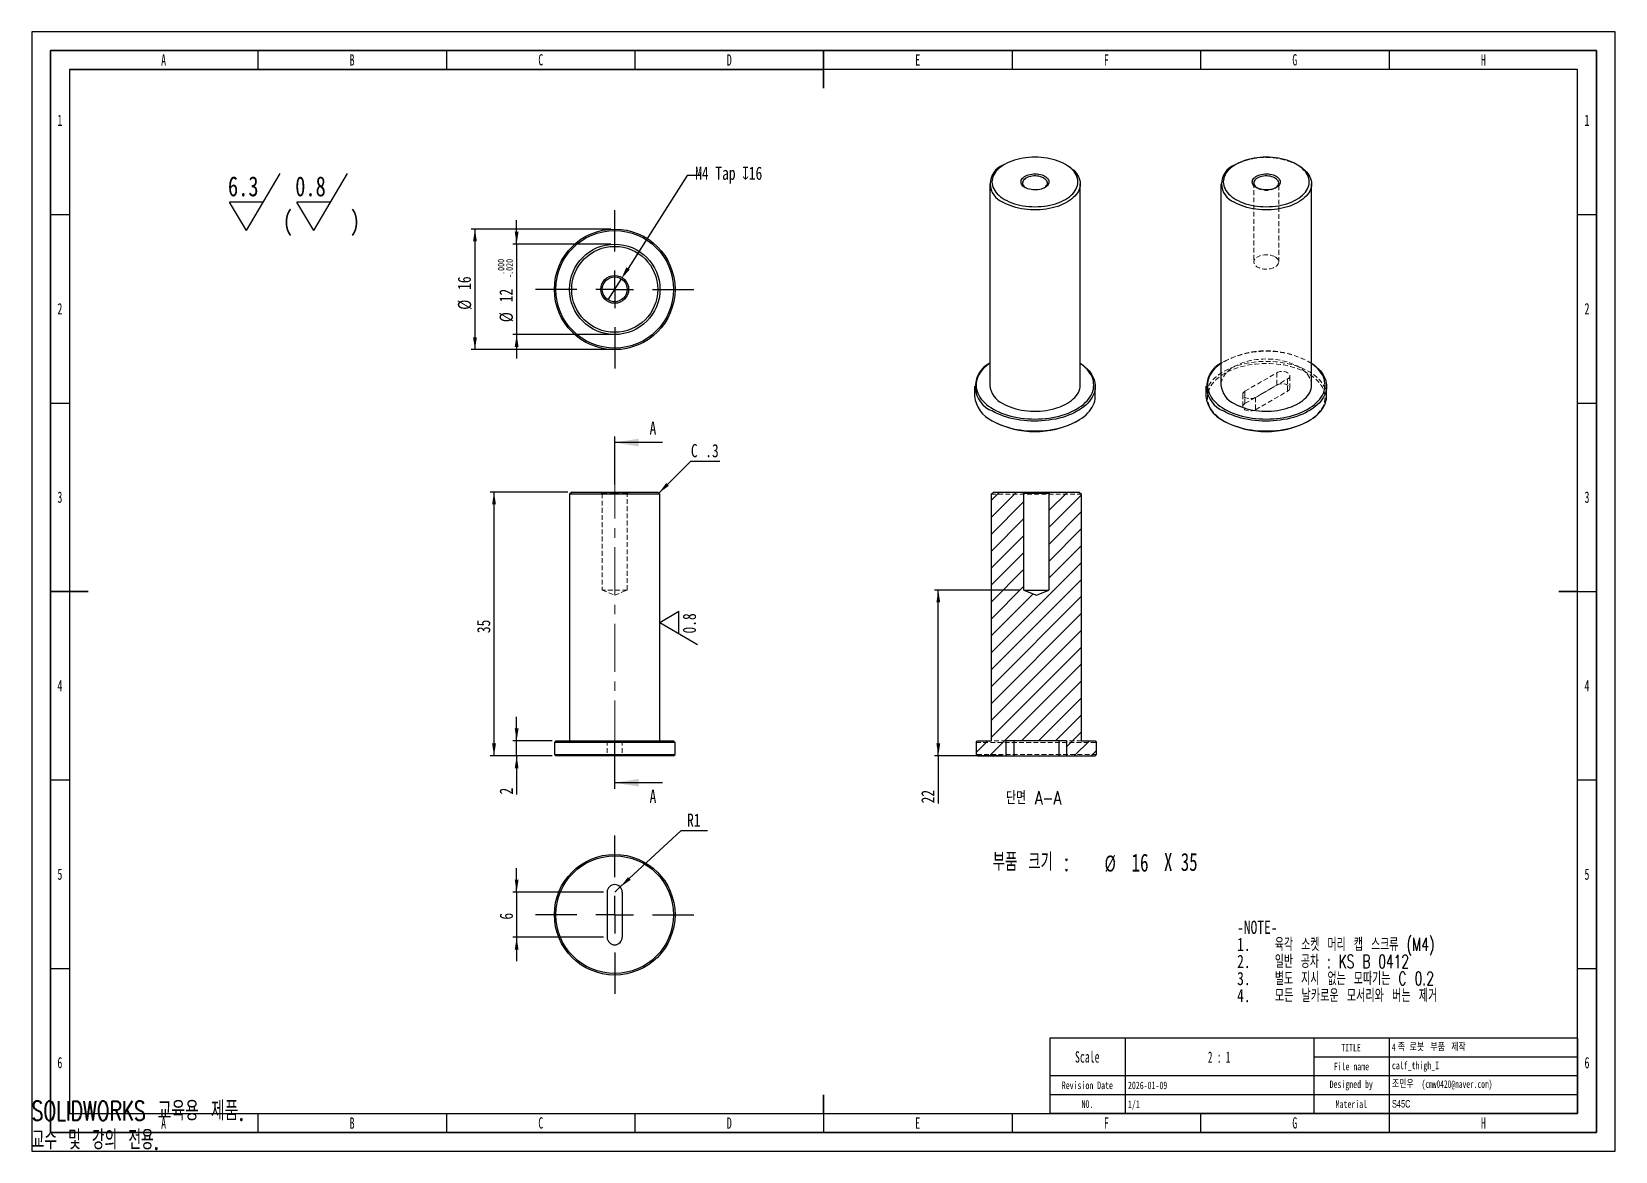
# Model space of a CAD drawing. Header units: millimetres. Extents: x 0 to 420, y 1 to 298.
import ezdxf

# ---------------------------------------------------------------- set-up
doc = ezdxf.new("R2010")
doc.units = ezdxf.units.MM
doc.header["$PDSIZE"] = -1
doc.linetypes.add('CENTERX2', pattern=[20.32, 12.7, -2.54, 2.54, -2.54])
doc.linetypes.add('HIDDEN', pattern=[1.905, 1.27, -0.635])
for name, color, linetype in [('SLD-0', 179, 'Continuous'), ('가는실선', 7, 'Continuous'), ('레이어10', 30, 'Continuous'), ('절단면', 230, 'Continuous'), ('중심선', 1, 'CENTERX2'), ('치수선', 104, 'Continuous')]:
    doc.layers.add(name, color=color, linetype=linetype)
for name, color, linetype, lineweight in [('도면층1', 4, 'Continuous', 35), ('도면층2', 3, 'Continuous', 25), ('도면층3', 5, 'Continuous', 25)]:
    doc.layers.add(name, color=color, linetype=linetype, lineweight=lineweight)
doc.styles.add('SLDTEXTSTYLE0', font='TXT', dxfattribs={"width": 0.678571, "bigfont": 'bigfont'})
doc.styles.add('SLDTEXTSTYLE1', font='TXT', dxfattribs={"width": 0.7})
doc.styles.add('SLDTEXTSTYLE10', font='TXT', dxfattribs={"width": 0.582911})
doc.styles.add('SLDTEXTSTYLE11', font='TXT', dxfattribs={"width": 0.7, "bigfont": 'bigfont'})
doc.styles.add('SLDTEXTSTYLE12', font='TXT', dxfattribs={"width": 0.645455, "bigfont": 'bigfont'})
doc.styles.add('SLDTEXTSTYLE2', font='TXT', dxfattribs={"width": 0.6875})
doc.styles.add('SLDTEXTSTYLE3', font='TXT', dxfattribs={"width": 0.75})
doc.styles.add('SLDTEXTSTYLE4', font='TXT', dxfattribs={"width": 0.684211, "bigfont": 'bigfont'})
doc.styles.add('SLDTEXTSTYLE5', font='TXT', dxfattribs={"width": 0.676471, "bigfont": 'bigfont'})
doc.styles.add('SLDTEXTSTYLE6', font='TXT', dxfattribs={"width": 0.694444, "bigfont": 'bigfont'})
doc.styles.add('SLDTEXTSTYLE7', font='TXT', dxfattribs={"width": 0.638186})
doc.styles.add('SLDTEXTSTYLE8', font='TXT', dxfattribs={"width": 0.75, "bigfont": 'bigfont'})
doc.styles.add('SLDTEXTSTYLE9', font='TXT', dxfattribs={"width": 0.605})
doc.dimstyles.new('SLDDIMSTYLE0', dxfattribs={"dimtxt": 3.5, "dimasz": 3.302, "dimexe": 0, "dimexo": 0.0625, "dimgap": 0.875, "dimtad": 1, "dimdec": 3, "dimlfac": 0.5, "dimrnd": 1e-09, "dimzin": 12, "dimdsep": 46, "dimtxsty": 'SLDTEXTSTYLE3', "dimsah": 1, "dimcen": 0.09, "dimadec": 0, "dimazin": 3, "dimtfac": 1, "dimtdec": 3, "dimtmove": 0, "dimatfit": 0, "dimfxl": 1, "dimfrac": 2, "dimtolj": 1, "dimtzin": 12, "dimarcsym": 0})
doc.dimstyles.new('SLDDIMSTYLE1', dxfattribs={"dimtxt": 3.5, "dimasz": 3.302, "dimexe": 0, "dimexo": 0.0625, "dimgap": 0.875, "dimtad": 1, "dimdec": 3, "dimlfac": 0.5, "dimrnd": 1e-09, "dimzin": 12, "dimdsep": 46, "dimtxsty": 'SLDTEXTSTYLE3', "dimsah": 1, "dimcen": 0.09, "dimadec": 0, "dimazin": 3, "dimtfac": 1, "dimtdec": 3, "dimtofl": 0, "dimtmove": 0, "dimatfit": 3, "dimfxl": 1, "dimfrac": 2, "dimtolj": 1, "dimtzin": 12, "dimarcsym": 0})
doc.dimstyles.new('SLDDIMSTYLE2', dxfattribs={"dimtxt": 3.5, "dimasz": 3.302, "dimexe": 0, "dimexo": 0.0625, "dimgap": 0.875, "dimtad": 1, "dimdec": 3, "dimlfac": 0.5, "dimrnd": 1e-09, "dimzin": 12, "dimdsep": 46, "dimtxsty": 'SLDTEXTSTYLE3', "dimsah": 1, "dimcen": 0.09, "dimadec": 0, "dimazin": 3, "dimtol": 1, "dimtm": 0.02, "dimtfac": 1, "dimtdec": 3, "dimtmove": 0, "dimatfit": 0, "dimfxl": 1, "dimfrac": 2, "dimtolj": 1, "dimtzin": 4, "dimarcsym": 0})
doc.dimstyles.new('SLDDIMSTYLE3', dxfattribs={"dimtxt": 3.5, "dimasz": 3.302, "dimexe": 0, "dimexo": 0.0625, "dimgap": 0.875, "dimtad": 0, "dimtih": 1, "dimtoh": 1, "dimdec": 3, "dimlfac": 0.5, "dimrnd": 1e-09, "dimzin": 12, "dimdsep": 46, "dimtxsty": 'SLDTEXTSTYLE3', "dimblk1": 'NONE', "dimsah": 1, "dimcen": 0, "dimadec": 0, "dimazin": 3, "dimtfac": 1, "dimtdec": 3, "dimtmove": 0, "dimatfit": 3, "dimldrblk": 'NONE', "dimfxl": 1, "dimfrac": 2, "dimtolj": 1, "dimtzin": 12, "dimarcsym": 0})
doc.dimstyles.new('SLDDIMSTYLE4', dxfattribs={"dimtxt": 3.5, "dimasz": 3.302, "dimexe": 0, "dimexo": 0.0625, "dimgap": 0.875, "dimtad": 0, "dimtih": 1, "dimtoh": 1, "dimdec": 3, "dimlfac": 0.5, "dimrnd": 1e-09, "dimzin": 12, "dimdsep": 46, "dimtxsty": 'SLDTEXTSTYLE3', "dimsah": 1, "dimcen": 0, "dimadec": 0, "dimazin": 3, "dimtfac": 1, "dimtdec": 3, "dimtofl": 0, "dimtmove": 0, "dimatfit": 3, "dimfxl": 1, "dimfrac": 2, "dimtolj": 1, "dimtzin": 12, "dimarcsym": 0})

msp = doc.modelspace()

# ---------------------------------------------------------------- texts
at = {"color": 7, "linetype": 'Continuous', "char_height": 5.1381, "attachment_point": 1}
for s, insert, style in [('SOLIDWORKS 교육용 제품.', (0, 14.3305), 'SLDTEXTSTYLE11'), ('교수 및 강의 전용.', (0, 6.6234), 'SLDTEXTSTYLE12')]:
    msp.add_mtext(s, dxfattribs=dict(at, insert=insert, style=style))
at = {"layer": 'SLD-0', "color": 7}
for s, insert, char_height, attachment_point, style in [('TITLE', (349.9137, 29.4948), 2, 2, 'SLDTEXTSTYLE7'), ('4', (360.75, 29.6128), 2, 1, 'SLDTEXTSTYLE9'), ('족', (362.2917, 29.61), 2, 1, 'SLDTEXTSTYLE8'), ('로봇', (365.4333, 29.61), 2, 1, 'SLDTEXTSTYLE8'), ('부품', (370.9528, 29.61), 2, 1, 'SLDTEXTSTYLE8'), ('제작', (376.4722, 29.61), 2, 1, 'SLDTEXTSTYLE8'), ('Scale', (279.9563, 27.5432), 3, 2, 'SLDTEXTSTYLE7'), ('File name', (350.0024, 24.5108), 2, 2, 'SLDTEXTSTYLE7'), ('calf_thigh_I', (360.75, 24.7888), 2, 1, 'SLDTEXTSTYLE7'), ('Revision Date', (279.9825, 19.5108), 2, 2, 'SLDTEXTSTYLE7'), ('Designed by', (349.9589, 19.7878), 2, 2, 'SLDTEXTSTYLE7'), ('조민우', (360.75, 19.832), 2, 1, 'SLDTEXTSTYLE8'), ('(cmw0420@naver.com)', (368.6222, 19.8348), 2, 1, 'SLDTEXTSTYLE9'), ('NO.', (279.9962, 14.5288), 2, 2, 'SLDTEXTSTYLE7'), ('Material', (349.991, 14.5108), 2, 2, 'SLDTEXTSTYLE7'), ('{\\fGulim|b0|i0|c129|p50;S45C}', (360.7639, 14.607), 2, 1, 'SLDTEXTSTYLE8')]:
    msp.add_mtext(s, dxfattribs=dict(at, insert=insert, char_height=char_height, attachment_point=attachment_point, style=style))
at = {"layer": '가는실선', "attachment_point": 1}
for s, insert, char_height, style in [('부품 크기 :', (254.8716, 80.1608), 4.7625, 'SLDTEXTSTYLE0'), ('16', (291.675, 79.9667), 4.7625, 'SLDTEXTSTYLE1'), ('X 35', (300.3048, 80.1608), 4.7625, 'SLDTEXTSTYLE2'), ('%%c', (284.5402, 79.462), 4.23333, 'SLDTEXTSTYLE1'), ('-NOTE-', (319.7002, 62.1714), 3.5, 'SLDTEXTSTYLE3'), ('1.', (319.7002, 57.6457), 3.5, 'SLDTEXTSTYLE3'), ('육각 소켓 머리 캡 스크류 (M4)', (329.7002, 57.6457), 3.5, 'SLDTEXTSTYLE4'), ('2.', (319.7002, 53.12), 3.5, 'SLDTEXTSTYLE3'), ('일반 공차 : KS B 0412', (329.7002, 53.12), 3.5, 'SLDTEXTSTYLE5'), ('3.', (319.7002, 48.5943), 3.5, 'SLDTEXTSTYLE3'), ('별도 지시 없는 모따기는 C 0.2', (329.7002, 48.5943), 3.5, 'SLDTEXTSTYLE4'), ('4.', (319.7002, 44.0686), 3.5, 'SLDTEXTSTYLE3'), ('모든 날카로운 모서리와 버는 제거', (329.7002, 44.0686), 3.5, 'SLDTEXTSTYLE6')]:
    msp.add_mtext(s, dxfattribs=dict(at, insert=insert, char_height=char_height, style=style))
at = {"layer": '도면층2', "color": 7}
for s, insert, char_height, attachment_point, style in [('A', (34.986, 291.9922), 3, 2, 'SLDTEXTSTYLE7'), ('B', (84.986, 291.9922), 3, 2, 'SLDTEXTSTYLE7'), ('C', (135.0135, 292.0432), 3, 2, 'SLDTEXTSTYLE7'), ('D', (185.0135, 291.9922), 3, 2, 'SLDTEXTSTYLE7'), ('E', (234.986, 291.9922), 3, 2, 'SLDTEXTSTYLE7'), ('F', (285.008, 291.9922), 3, 2, 'SLDTEXTSTYLE7'), ('G', (334.9916, 292.0432), 3, 2, 'SLDTEXTSTYLE7'), ('H', (385.0135, 291.9922), 3, 2, 'SLDTEXTSTYLE7'), ('1', (7.4784, 275.9982), 3, 2, 'SLDTEXTSTYLE7'), ('1', (412.4784, 275.9982), 3, 2, 'SLDTEXTSTYLE7'), ('2', (7.4784, 225.9982), 3, 2, 'SLDTEXTSTYLE7'), ('2', (412.4784, 225.9982), 3, 2, 'SLDTEXTSTYLE7'), ('3', (7.4784, 176.0237), 3, 2, 'SLDTEXTSTYLE7'), ('3', (412.4784, 176.0237), 3, 2, 'SLDTEXTSTYLE7'), ('4', (7.4784, 125.9922), 3, 2, 'SLDTEXTSTYLE7'), ('4', (412.4784, 125.9922), 3, 2, 'SLDTEXTSTYLE7'), ('5', (7.4784, 76.0177), 3, 2, 'SLDTEXTSTYLE7'), ('5', (412.4784, 76.0177), 3, 2, 'SLDTEXTSTYLE7'), ('6', (7.4784, 26.0237), 3, 2, 'SLDTEXTSTYLE7'), ('2 : 1', (314.9243, 27.4982), 3, 2, 'SLDTEXTSTYLE10'), ('6', (412.4784, 26.0237), 3, 2, 'SLDTEXTSTYLE7'), ('2026-01-09', (290.75, 19.4988), 2, 1, 'SLDTEXTSTYLE7'), ('1/1', (290.75, 14.4988), 2, 1, 'SLDTEXTSTYLE7'), ('A', (34.986, 9.9922), 3, 2, 'SLDTEXTSTYLE7'), ('B', (84.986, 9.9922), 3, 2, 'SLDTEXTSTYLE7'), ('C', (135.0135, 10.0432), 3, 2, 'SLDTEXTSTYLE7'), ('D', (185.0135, 9.9922), 3, 2, 'SLDTEXTSTYLE7'), ('E', (234.986, 9.9922), 3, 2, 'SLDTEXTSTYLE7'), ('F', (285.008, 9.9922), 3, 2, 'SLDTEXTSTYLE7'), ('G', (334.9916, 10.0432), 3, 2, 'SLDTEXTSTYLE7'), ('H', (385.0135, 9.9922), 3, 2, 'SLDTEXTSTYLE7')]:
    msp.add_mtext(s, dxfattribs=dict(at, insert=insert, char_height=char_height, attachment_point=attachment_point, style=style))
at = {"layer": '절단면', "char_height": 3.5}
for s, insert, attachment_point, style in [('A', (163.8724, 194.565), 1, 'SLDTEXTSTYLE3'), ('A', (163.8724, 96.9175), 1, 'SLDTEXTSTYLE3'), ('단면 A-A', (265.7241, 96.524), 2, 'SLDTEXTSTYLE8')]:
    msp.add_mtext(s, dxfattribs=dict(at, insert=insert, attachment_point=attachment_point, style=style))

# ---------------------------------------------------------------- blocks, each defined once
blk = doc.blocks.new('_D')
at = {"layer": '치수선', "transparency": 16777216}
for p, q in [((128.62, 109.89), (128.62, 116.24)), ((138.02, 109.89), (127.62, 109.89)), ((128.62, 105.89), (128.62, 109.89)), ((138.02, 105.89), (127.62, 105.89)), ((128.62, 105.89), (128.62, 95.66))]:
    blk.add_line(p, q, dxfattribs=at)
for points in [[(128.62, 109.89), (129.13, 113.19), (128.11, 113.19)], [(128.62, 105.89), (128.11, 102.59), (129.13, 102.59)]]:
    blk.add_solid(points, dxfattribs=at)
at = {"layer": '치수선', "transparency": 16777216, "insert": (124.11, 95.66), "char_height": 3.5, "attachment_point": 1, "rotation": 90, "style": 'SLDTEXTSTYLE3'}
blk.add_mtext('2', dxfattribs=at)
blk = doc.blocks.new('_D_1')
at = {"layer": '레이어10', "transparency": 16777216}
for p, q in [((142.22, 175.89), (121.62, 175.89)), ((122.62, 105.89), (122.62, 175.89)), ((138.02, 105.89), (121.62, 105.89))]:
    blk.add_line(p, q, dxfattribs=at)
for points in [[(122.62, 175.89), (122.11, 172.59), (123.13, 172.59)], [(122.62, 105.89), (123.13, 109.19), (122.11, 109.19)]]:
    blk.add_solid(points, dxfattribs=at)
at = {"layer": '레이어10', "transparency": 16777216, "insert": (118.11, 138.45), "char_height": 3.5, "attachment_point": 1, "rotation": 90, "style": 'SLDTEXTSTYLE3'}
blk.add_mtext('35', dxfattribs=at)
blk = doc.blocks.new('SW_CHAMFER_DIMENSION_0')
at = {"layer": '치수선', "color": 0}
for p, q in [((-8.52, -8.52), (0, 0)), ((0, 0), (7.67, 0))]:
    blk.add_line(p, q, dxfattribs=at)
blk.add_solid([(-8.52, -8.52), (-5.83, -6.55), (-6.55, -5.83)], dxfattribs=at)
at = {"layer": '치수선', "color": 0, "char_height": 3.5, "attachment_point": 1, "style": 'SLDTEXTSTYLE3'}
for s, insert in [('C', (0, 4.51)), ('.3', (3.79, 4.51))]:
    blk.add_mtext(s, dxfattribs=dict(at, insert=insert))
blk = doc.blocks.new('SW_NOTE_0')
at = {"layer": '가는실선', "color": 0}
for p, q in [((4.9, -7.56), (13.81, 7.56)), ((22.73, -7.56), (31.65, 7.56)), ((4.9, -7.56), (0.44, 0)), ((9.35, 0), (0.44, 0)), ((22.73, -7.56), (18.27, 0)), ((27.19, 0), (18.27, 0))]:
    blk.add_line(p, q, dxfattribs=at)
at = {"layer": '가는실선', "color": 0, "attachment_point": 1, "style": 'SLDTEXTSTYLE3'}
for s, insert, char_height in [('6.3', (0, 6.82), 5.292), ('0.8', (17.83, 6.82), 5.292), ('(', (14.52, -2.3), 5.29), (')', (32.35, -2.3), 5.29)]:
    blk.add_mtext(s, dxfattribs=dict(at, insert=insert, char_height=char_height))
blk = doc.blocks.new('SW_SFSYMBOL_0')
at = {"layer": '가는실선', "color": 0}
for p, q in [((-10.55, 2.95), (-5.55, 5.9)), ((-5.55, 0), (-5.55, 5.9)), ((-10.55, 2.95), (-0.55, -2.95))]:
    blk.add_line(p, q, dxfattribs=at)
at = {"layer": '가는실선', "color": 0, "insert": (-4.51, 0), "char_height": 3.5, "attachment_point": 1, "rotation": 90, "style": 'SLDTEXTSTYLE3'}
blk.add_mtext('0.8', dxfattribs=at)
blk = doc.blocks.new('_D_2')
at = {"layer": '치수선', "transparency": 16777216}
for p, q in [((128.62, 241.65), (128.62, 248)), ((153.62, 241.65), (127.62, 241.65)), ((128.62, 241.65), (128.62, 217.65)), ((153.62, 217.65), (127.62, 217.65)), ((128.62, 217.65), (128.62, 211.3))]:
    blk.add_line(p, q, dxfattribs=at)
for points in [[(128.62, 241.65), (129.13, 244.95), (128.11, 244.95)], [(128.62, 217.65), (128.11, 214.35), (129.13, 214.35)]]:
    blk.add_solid(points, dxfattribs=at)
at = {"layer": '치수선', "transparency": 16777216, "attachment_point": 1, "rotation": 90, "style": 'SLDTEXTSTYLE3'}
for s, insert, char_height in [('.000', (123.59, 233.46), 1.75), ('.020', (125.85, 233.46), 1.75), ('-', (125.85, 232.68), 1.75), ('12', (124.06, 226.22), 3.5), ('%%c', (124.11, 220.94), 3.5)]:
    blk.add_mtext(s, dxfattribs=dict(at, insert=insert, char_height=char_height))
blk = doc.blocks.new('_D_3')
at = {"layer": '레이어10', "transparency": 16777216}
for p, q in [((153.62, 245.65), (116.56, 245.65)), ((117.56, 245.65), (117.56, 213.65)), ((153.62, 213.65), (116.56, 213.65))]:
    blk.add_line(p, q, dxfattribs=at)
for points in [[(117.56, 245.65), (117.05, 242.35), (118.07, 242.35)], [(117.56, 213.65), (118.07, 216.95), (117.05, 216.95)]]:
    blk.add_solid(points, dxfattribs=at)
at = {"layer": '레이어10', "transparency": 16777216, "char_height": 3.5, "attachment_point": 1, "rotation": 90, "style": 'SLDTEXTSTYLE3'}
for s, insert in [('16', (112.99, 229.51)), ('%%c', (113.05, 224.24))]:
    blk.add_mtext(s, dxfattribs=dict(at, insert=insert))
blk = doc.blocks.new('_D_4')
at = {"layer": 'Defpoints', "color": 0, "transparency": 16777216}
for p in [(156.39, 232.43), (152.85, 226.86)]:
    blk.add_point(p, dxfattribs=at)
at = {"layer": '치수선', "color": 0, "lineweight": -2, "transparency": 16777216}
for p, q in [((173.84, 259.88), (158.17, 235.22)), ((177.58, 259.88), (173.84, 259.88)), ((152.85, 226.86), (156.39, 232.43))]:
    blk.add_line(p, q, dxfattribs=at)
at = {"layer": '치수선', "color": 0, "transparency": 16777216}
blk.add_solid([(157.7, 235.52), (158.63, 234.93), (156.39, 232.43)], dxfattribs=at)
at = {"layer": '치수선', "color": 0, "transparency": 16777216, "insert": (175.97, 262.21), "char_height": 3.5, "width": 29.9979, "attachment_point": 1, "style": 'SLDTEXTSTYLE3'}
blk.add_mtext('\\A1;M4 Tap {\\fGDT|b0|i0|c0|p2;x}16', dxfattribs=at)
blk = doc.blocks.new('_None')
blk = doc.blocks.new('SW_CENTERMARKSYMBOL_0')
at = {"layer": '중심선', "color": 0}
for p, q in [((0, 10), (0, 21)), ((0, 0), (0, 5)), ((-10, 0), (-21, 0)), ((0, 0), (-5, 0)), ((0, 0), (0, -5)), ((0, 0), (5, 0)), ((10, 0), (21, 0)), ((0, -10), (0, -21))]:
    blk.add_line(p, q, dxfattribs=at)
blk = doc.blocks.new('_D_5')
at = {"layer": '치수선', "transparency": 16777216}
for p, q in [((128.62, 69.77), (128.62, 76.12)), ((151.62, 69.77), (127.62, 69.77)), ((128.62, 69.77), (128.62, 57.77)), ((151.62, 57.77), (127.62, 57.77)), ((128.62, 57.77), (128.62, 51.42))]:
    blk.add_line(p, q, dxfattribs=at)
for points in [[(128.62, 69.77), (129.13, 73.07), (128.11, 73.07)], [(128.62, 57.77), (128.11, 54.46), (129.13, 54.46)]]:
    blk.add_solid(points, dxfattribs=at)
at = {"layer": '치수선', "transparency": 16777216, "insert": (124.11, 62.47), "char_height": 3.5, "attachment_point": 1, "rotation": 90, "style": 'SLDTEXTSTYLE3'}
blk.add_mtext('6', dxfattribs=at)
blk = doc.blocks.new('_D_6')
at = {"layer": '치수선', "transparency": 16777216}
for p, q in [((156.09, 71.13), (172.23, 86.08)), ((172.23, 86.08), (179.24, 86.08)), ((154.62, 69.77), (156.09, 71.13))]:
    blk.add_line(p, q, dxfattribs=at)
blk.add_solid([(156.09, 71.13), (158.86, 73), (158.17, 73.74)], dxfattribs=at)
at = {"layer": '치수선', "transparency": 16777216, "insert": (173.82, 90.6), "char_height": 3.5, "attachment_point": 1, "style": 'SLDTEXTSTYLE3'}
blk.add_mtext('R1', dxfattribs=at)
blk = doc.blocks.new('SW_CENTERMARKSYMBOL_1')
at = {"layer": '중심선', "color": 0}
for p, q in [((0, 10), (0, 21)), ((0, 0), (0, 5)), ((-10, 0), (-21, 0)), ((0, 0), (-5, 0)), ((0, 0), (0, -5)), ((0, 0), (5, 0)), ((10, 0), (21, 0)), ((0, -10), (0, -21))]:
    blk.add_line(p, q, dxfattribs=at)
blk = doc.blocks.new('_D_7')
at = {"layer": '치수선', "transparency": 16777216}
for p, q in [((262.15, 149.89), (239.45, 149.89)), ((240.45, 105.89), (240.45, 149.89)), ((257.45, 105.89), (239.45, 105.89)), ((240.45, 105.89), (240.45, 93.3))]:
    blk.add_line(p, q, dxfattribs=at)
for points in [[(240.45, 149.89), (239.94, 146.59), (240.95, 146.59)], [(240.45, 105.89), (240.95, 109.19), (239.94, 109.19)]]:
    blk.add_solid(points, dxfattribs=at)
at = {"layer": '치수선', "transparency": 16777216, "insert": (235.93, 93.3), "char_height": 3.5, "attachment_point": 1, "rotation": 90, "style": 'SLDTEXTSTYLE3'}
blk.add_mtext('22', dxfattribs=at)

# ---------------------------------------------------------------- dimensions: what is measured, and where the dimension line sits
at = {"layer": '레이어10'}
dim = msp.add_linear_dim(base=(117.5581, 213.6495), p1=(154.6224, 245.6495), p2=(154.6224, 213.6495), angle=90, text='%%c<>', dimstyle='SLDDIMSTYLE1', dxfattribs=at)
dim.commit()
dim.dimension.update_dxf_attribs({"geometry": '_D_3', "text_midpoint": (117.5581, 229.4611), "dimtype": 160})
dim = msp.add_linear_dim(base=(122.6224, 175.888), p1=(139.0224, 105.888), p2=(143.2224, 175.888), angle=90, dimstyle='SLDDIMSTYLE1', dxfattribs=at)
dim.commit()
dim.dimension.update_dxf_attribs({"geometry": '_D_1', "text_midpoint": (122.6224, 141.0358), "dimtype": 160})
at = {"layer": '치수선'}
dim = msp.add_diameter_dim_2p(p1=(152.8516, 226.8649), p2=(156.3933, 232.4342), text='M4 Tap {\\fGDT|b0|i0|c0|p2;x}16', dimstyle='SLDDIMSTYLE3', override={"dimpost": '<>'}, dxfattribs=at)
dim.commit()
dim.dimension.update_dxf_attribs({"geometry": '_D_4', "text_midpoint": (190.9695, 259.8763), "dimtype": 163})
dim = msp.add_linear_dim(base=(128.6224, 217.6495), p1=(154.6224, 241.6495), p2=(154.6224, 217.6495), angle=90, text='%%c<>', dimstyle='SLDDIMSTYLE2', dxfattribs=at)
dim.commit()
dim.dimension.update_dxf_attribs({"geometry": '_D_2', "text_midpoint": (128.6224, 229.4611), "dimtype": 160})
for base, p1, p2, dimstyle, picture, middle in [((240.446, 149.888), (258.446, 105.888), (263.146, 149.888), 'SLDDIMSTYLE1', '_D_7', (240.446, 95.888)), ((128.6224, 109.888), (139.0224, 105.888), (139.0224, 109.888), 'SLDDIMSTYLE0', '_D', (128.6224, 96.9519)), ((128.6224, 57.7668), (152.6224, 69.7668), (152.6224, 57.7668), 'SLDDIMSTYLE0', '_D_5', (128.6224, 63.7668))]:
    dim = msp.add_linear_dim(base=base, p1=p1, p2=p2, angle=90, dimstyle=dimstyle, dxfattribs=at)
    dim.commit()
    dim.dimension.update_dxf_attribs({"geometry": picture, "text_midpoint": middle, "dimtype": 160})
dim = msp.add_radius_dim(center=(154.6224, 69.7668), mpoint=(156.0895, 71.1261), dimstyle='SLDDIMSTYLE4', dxfattribs=at)
dim.commit()
dim.dimension.update_dxf_attribs({"geometry": '_D_6', "text_midpoint": (176.5296, 88.8615), "dimtype": 164})

# ---------------------------------------------------------------- hatches: boundary and pattern name
at = {"layer": '중심선', "linetype": 'Continuous', "lineweight": 18}
h = msp.add_hatch(dxfattribs=at)
h.set_pattern_fill('ANSI31', color=256, angle=3e-322, style=0)
h.paths.add_polyline_path([(258.446, 109.888), (274.446, 109.888), (274.446, 105.888), (282.046, 105.888), (282.446, 106.288), (282.446, 109.488), (282.046, 109.888), (278.446, 109.888), (278.446, 175.288), (277.846, 175.888), (270.146, 175.888), (269.746, 175.488), (269.746, 149.888), (266.446, 148.5211), (263.146, 149.888), (263.146, 175.488), (262.746, 175.888), (255.046, 175.888), (254.446, 175.288), (254.446, 109.888), (250.846, 109.888), (250.446, 109.488), (250.446, 106.288), (250.846, 105.888), (258.446, 105.888)], flags=0)

# ---------------------------------------------------------------- linework, layer by layer
at = {"color": 7, "linetype": 'Continuous', "lineweight": 25}
for p, q in [((258.0154, 262.7981), (257.591, 262.553)), ((274.5644, 262.553), (274.14, 262.7981)), ((319.3581, 262.7981), (318.9337, 262.553)), ((335.9071, 262.553), (335.4827, 262.7981)), ((254.0777, 257.6554), (254.0777, 204.2536)), ((278.0777, 204.2536), (278.0777, 257.6554)), ((315.4204, 257.6554), (315.4204, 204.2536)), ((339.4204, 204.2536), (339.4204, 257.6554)), ((250.0777, 203.927), (250.0777, 201.3141)), ((282.0777, 201.3141), (282.0777, 203.927)), ((311.4204, 203.927), (311.4204, 201.3141)), ((343.4204, 201.3141), (343.4204, 203.927)), ((254.7622, 194.7839), (255.045, 194.6205)), ((277.1104, 194.6205), (277.3933, 194.7839)), ((316.1048, 194.7839), (316.3877, 194.6205)), ((338.4531, 194.6205), (338.7359, 194.7839)), ((143.2224, 175.888), (142.6224, 175.288)), ((142.6224, 175.288), (142.6224, 109.888)), ((154.6224, 175.288), (142.6224, 175.288)), ((143.2224, 175.888), (154.6224, 175.888)), ((154.6224, 175.888), (166.0224, 175.888)), ((166.6224, 175.288), (154.6224, 175.288)), ((166.6224, 175.288), (166.0224, 175.888)), ((166.6224, 109.888), (166.6224, 175.288)), ((254.446, 175.288), (255.046, 175.888)), ((254.446, 175.288), (254.446, 109.888)), ((255.046, 175.888), (262.746, 175.888)), ((262.746, 175.888), (263.146, 175.488)), ((262.746, 175.888), (270.146, 175.888)), ((263.146, 149.888), (263.146, 175.488)), ((269.746, 175.488), (263.146, 175.488)), ((269.746, 175.488), (270.146, 175.888)), ((269.746, 175.488), (269.746, 149.888)), ((270.146, 175.888), (277.846, 175.888)), ((277.846, 175.888), (278.446, 175.288)), ((278.446, 109.888), (278.446, 175.288)), ((263.146, 149.888), (266.446, 148.5211)), ((263.146, 149.888), (269.746, 149.888)), ((266.446, 148.5211), (269.746, 149.888)), ((139.0224, 109.888), (138.6224, 109.488)), ((138.6224, 109.488), (138.6224, 106.288)), ((154.6224, 109.488), (138.6224, 109.488)), ((139.0224, 109.888), (154.6224, 109.888)), ((154.6224, 109.888), (170.2224, 109.888)), ((170.6224, 109.488), (154.6224, 109.488)), ((170.6224, 109.488), (170.2224, 109.888)), ((170.6224, 106.288), (170.6224, 109.488)), ((250.446, 109.488), (250.846, 109.888)), ((250.446, 109.488), (250.446, 106.288)), ((250.846, 109.888), (254.446, 109.888)), ((258.446, 105.888), (258.446, 109.888)), ((274.446, 109.888), (258.446, 109.888)), ((260.446, 109.888), (260.446, 105.888)), ((272.446, 109.888), (272.446, 105.888)), ((274.446, 109.888), (274.446, 105.888)), ((278.446, 109.888), (282.046, 109.888)), ((282.046, 109.888), (282.446, 109.488)), ((282.446, 106.288), (282.446, 109.488)), ((138.6224, 106.288), (139.0224, 105.888)), ((138.6224, 106.288), (154.6224, 106.288)), ((154.6224, 105.888), (139.0224, 105.888)), ((154.6224, 106.288), (170.6224, 106.288)), ((170.2224, 105.888), (154.6224, 105.888)), ((170.2224, 105.888), (170.6224, 106.288)), ((250.846, 105.888), (250.446, 106.288)), ((250.846, 105.888), (258.446, 105.888)), ((258.446, 105.888), (260.446, 105.888)), ((260.446, 105.888), (272.446, 105.888)), ((272.446, 105.888), (274.446, 105.888)), ((274.446, 105.888), (282.046, 105.888)), ((282.446, 106.288), (282.046, 105.888)), ((152.6224, 69.7668), (152.6224, 57.7668)), ((156.6224, 69.7668), (156.6224, 57.7668))]:
    msp.add_line(p, q, dxfattribs=at)
at = {"color": 7, "linetype": 'HIDDEN', "lineweight": 18}
for p, q in [((324.1204, 257.8187), (324.1204, 236.9153)), ((324.8037, 256.6352), (325.0866, 256.4718)), ((329.7542, 256.4718), (330.0371, 256.6352)), ((330.7204, 236.9153), (330.7204, 257.8187)), ((316.3877, 210.6206), (316.1048, 210.4572)), ((338.7359, 210.4572), (338.4531, 210.6206)), ((321.7635, 202.6208), (330.2488, 207.5193)), ((324.592, 200.988), (333.0773, 205.8864)), ((330.2488, 207.5193), (330.2488, 204.2531)), ((333.0773, 205.8864), (333.0773, 202.6203)), ((333.663, 203.4367), (333.663, 206.7028)), ((321.1778, 201.8044), (321.1778, 198.5382)), ((321.7635, 199.3546), (330.2488, 204.2531)), ((321.7635, 202.6208), (321.7635, 199.3546)), ((324.592, 197.7218), (333.0773, 202.6203)), ((324.592, 200.988), (324.592, 197.7218)), ((150.9224, 175.888), (151.3224, 175.488)), ((151.3224, 175.488), (154.6224, 175.488)), ((151.3224, 175.488), (151.3224, 149.888)), ((154.6224, 175.488), (157.9224, 175.488)), ((157.9224, 175.488), (158.3224, 175.888)), ((157.9224, 149.888), (157.9224, 175.488)), ((254.446, 175.288), (278.446, 175.288)), ((157.9224, 149.888), (151.3224, 149.888)), ((151.3224, 149.888), (154.6224, 148.5211)), ((154.6224, 148.5211), (157.9224, 149.888)), ((152.6224, 109.888), (152.6224, 105.888)), ((156.6224, 109.888), (156.6224, 105.888)), ((250.446, 109.488), (282.446, 109.488)), ((258.446, 109.888), (254.446, 109.888)), ((278.446, 109.888), (274.446, 109.888)), ((282.446, 106.288), (250.446, 106.288))]:
    msp.add_line(p, q, dxfattribs=at)
at = {"color": 7, "linetype": 'Continuous', "lineweight": 25, "flags": 128}
for points in [[(258.0167, 253.4918), (258.6123, 253.1717), (259.2459, 252.8769), (259.9144, 252.609), (260.6143, 252.3692), (261.342, 252.159), (262.0938, 251.9792), (262.866, 251.8308), (263.6545, 251.7146), (264.4553, 251.6312), (265.2644, 251.581), (266.0777, 251.5642), (266.891, 251.581), (267.7001, 251.6312), (268.501, 251.7146), (269.2895, 251.8308), (270.0616, 251.9792), (270.8134, 252.159), (271.5411, 252.3692), (272.241, 252.609), (272.9095, 252.8769), (273.5431, 253.1717), (274.1387, 253.4918), (274.6933, 253.8356), (275.2039, 254.2014), (275.668, 254.5873), (276.0832, 254.9913), (276.4475, 255.4114), (276.7589, 255.8455), (277.0159, 256.2912), (277.2172, 256.7464), (277.3617, 257.2087), (277.4487, 257.6758), (277.4777, 258.1453), (277.4487, 258.6148), (277.3617, 259.0819), (277.2172, 259.5442), (277.0159, 259.9994), (276.7589, 260.4452), (276.4475, 260.8792), (276.0832, 261.2993), (275.668, 261.7033), (275.2039, 262.0892), (274.6933, 262.455), (274.1387, 262.7988), (273.5431, 263.119), (272.9095, 263.4137), (272.241, 263.6817), (271.5411, 263.9214), (270.8134, 264.1317), (270.0616, 264.3115), (269.2895, 264.4598), (268.501, 264.576), (267.7001, 264.6594), (266.891, 264.7096), (266.0777, 264.7264), (265.2644, 264.7096), (264.4553, 264.6594), (263.6545, 264.576), (262.866, 264.4598), (262.0938, 264.3115), (261.342, 264.1317), (260.6143, 263.9214), (259.9144, 263.6817), (259.2459, 263.4137), (258.6123, 263.119), (258.0167, 262.7988), (257.4622, 262.455), (256.9515, 262.0892), (256.4874, 261.7033), (256.0722, 261.2993), (255.7079, 260.8792), (255.3965, 260.4452), (255.1395, 259.9994), (254.9382, 259.5442), (254.7937, 259.0819), (254.7068, 258.6148), (254.6777, 258.1453), (254.7068, 257.6758), (254.7937, 257.2087), (254.9382, 256.7464), (255.1395, 256.2912), (255.3965, 255.8455), (255.7079, 255.4114), (256.0722, 254.9913), (256.4874, 254.5873), (256.9515, 254.2014), (257.4622, 253.8356), (258.0167, 253.4918)], [(319.3594, 253.4918), (319.955, 253.1717), (320.5886, 252.8769), (321.2571, 252.609), (321.957, 252.3692), (322.6847, 252.159), (323.4365, 251.9792), (324.2086, 251.8308), (324.9972, 251.7146), (325.798, 251.6312), (326.6071, 251.581), (327.4204, 251.5642), (328.2337, 251.581), (329.0428, 251.6312), (329.8436, 251.7146), (330.6321, 251.8308), (331.4043, 251.9792), (332.1561, 252.159), (332.8838, 252.3692), (333.5837, 252.609), (334.2522, 252.8769), (334.8858, 253.1717), (335.4814, 253.4918), (336.0359, 253.8356), (336.5466, 254.2014), (337.0107, 254.5873), (337.4259, 254.9913), (337.7902, 255.4114), (338.1016, 255.8455), (338.3586, 256.2912), (338.5599, 256.7464), (338.7044, 257.2087), (338.7913, 257.6758), (338.8204, 258.1453), (338.7913, 258.6148), (338.7044, 259.0819), (338.5599, 259.5442), (338.3586, 259.9994), (338.1016, 260.4452), (337.7902, 260.8792), (337.4259, 261.2993), (337.0107, 261.7033), (336.5466, 262.0892), (336.0359, 262.455), (335.4814, 262.7988), (334.8858, 263.119), (334.2522, 263.4137), (333.5837, 263.6817), (332.8838, 263.9214), (332.1561, 264.1317), (331.4043, 264.3115), (330.6321, 264.4598), (329.8436, 264.576), (329.0428, 264.6594), (328.2337, 264.7096), (327.4204, 264.7264), (326.6071, 264.7096), (325.798, 264.6594), (324.9972, 264.576), (324.2086, 264.4598), (323.4365, 264.3115), (322.6847, 264.1317), (321.957, 263.9214), (321.2571, 263.6817), (320.5886, 263.4137), (319.955, 263.119), (319.3594, 262.7988), (318.8049, 262.455), (318.2942, 262.0892), (317.8301, 261.7033), (317.4149, 261.2993), (317.0506, 260.8792), (316.7392, 260.4452), (316.4822, 259.9994), (316.2809, 259.5442), (316.1364, 259.0819), (316.0494, 258.6148), (316.0204, 258.1453), (316.0494, 257.6758), (316.1364, 257.2087), (316.2809, 256.7464), (316.4822, 256.2912), (316.7392, 255.8455), (317.0506, 255.4114), (317.4149, 254.9913), (317.8301, 254.5873), (318.2942, 254.2014), (318.8049, 253.8356), (319.3594, 253.4918)], [(274.5644, 262.553), (274.8508, 262.3818), (275.3948, 262.0212), (275.8943, 261.6397), (276.3471, 261.2392), (276.7509, 260.8217), (277.1039, 260.389), (277.4043, 259.9434), (277.6508, 259.4868), (277.8421, 259.0215), (277.9773, 258.5497), (278.0558, 258.0737), (278.0773, 257.5956), (278.0415, 257.1178), (277.9488, 256.6426), (277.7995, 256.1722), (277.5943, 255.7089), (277.3342, 255.2549), (277.0205, 254.8123), (276.6547, 254.3832), (276.2384, 253.9698), (275.7737, 253.5739), (275.2628, 253.1974), (274.7082, 252.8422), (274.1124, 252.51), (273.4783, 252.2022), (272.809, 251.9205), (272.1076, 251.666), (271.3774, 251.4401), (270.622, 251.2439), (269.845, 251.0782), (269.0499, 250.9438), (268.2408, 250.8414), (267.4213, 250.7715), (266.5954, 250.7344), (265.767, 250.7303), (264.9402, 250.7591), (264.1187, 250.8209), (263.3066, 250.9152), (262.5077, 251.0416), (261.7258, 251.1996), (260.9646, 251.3883), (260.2278, 251.6068), (259.5189, 251.8542), (258.8412, 252.1293), (258.1981, 252.4307), (257.5924, 252.7569)], [(335.9071, 262.553), (336.1935, 262.3818), (336.7375, 262.0212), (337.237, 261.6397), (337.6898, 261.2392), (338.0936, 260.8217), (338.4466, 260.389), (338.747, 259.9434), (338.9934, 259.4868), (339.1847, 259.0215), (339.32, 258.5497), (339.3985, 258.0737), (339.4199, 257.5956), (339.3842, 257.1178), (339.2915, 256.6426), (339.1421, 256.1722), (338.937, 255.7089), (338.6769, 255.2549), (338.3632, 254.8123), (337.9973, 254.3832), (337.5811, 253.9698), (337.1164, 253.5739), (336.6055, 253.1974), (336.0509, 252.8422), (335.4551, 252.51), (334.821, 252.2022), (334.1517, 251.9205), (333.4503, 251.666), (332.7201, 251.4401), (331.9647, 251.2439), (331.1876, 251.0782), (330.3926, 250.9438), (329.5835, 250.8414), (328.764, 250.7715), (327.9381, 250.7344), (327.1097, 250.7303), (326.2828, 250.7591), (325.4614, 250.8209), (324.6493, 250.9152), (323.8504, 251.0416), (323.0685, 251.1996), (322.3073, 251.3883), (321.5705, 251.6068), (320.8616, 251.8542), (320.1839, 252.1293), (319.5407, 252.4307), (318.9351, 252.7569)], [(263.4614, 256.635), (263.1541, 256.8362), (262.893, 257.058), (262.682, 257.297), (262.5246, 257.5494), (262.4233, 257.8112), (262.3795, 258.0782), (262.3941, 258.3463), (262.4668, 258.6113), (262.5964, 258.8688), (262.781, 259.115), (263.0175, 259.3459), (263.3023, 259.5579), (263.6309, 259.7475), (263.998, 259.9119), (264.3979, 260.0485), (264.8244, 260.155), (265.2706, 260.2298), (265.7295, 260.2718), (266.1939, 260.2802), (266.6565, 260.255), (267.11, 260.1965), (267.5472, 260.1056), (267.9612, 259.9838), (268.3455, 259.8331), (268.694, 259.6557), (269.0013, 259.4545), (269.2625, 259.2326), (269.4734, 258.9936), (269.6308, 258.7412), (269.7322, 258.4795), (269.7759, 258.2124), (269.7613, 257.9443), (269.6886, 257.6794), (269.559, 257.4218), (269.3744, 257.1756), (269.1379, 256.9447), (268.8531, 256.7328), (268.5246, 256.5431), (268.1574, 256.3787), (267.7575, 256.2422), (267.331, 256.1356), (266.8848, 256.0608), (266.4259, 256.0188), (265.9615, 256.0104), (265.4989, 256.0357), (265.0454, 256.0942), (264.6083, 256.185), (264.1943, 256.3068), (263.8099, 256.4576), (263.4614, 256.635)], [(268.5449, 256.5535), (268.7668, 256.7144), (268.9977, 256.9312), (269.1766, 257.1638), (269.3001, 257.4081), (269.3662, 257.6597), (269.3736, 257.9142), (269.3221, 258.1669), (269.2128, 258.4134), (269.0475, 258.6494), (268.8292, 258.8705), (268.5618, 259.0728), (268.2501, 259.2527), (267.8996, 259.4071), (267.5166, 259.5331), (267.1079, 259.6285), (266.6809, 259.6917), (266.2431, 259.7214), (265.8023, 259.7171), (265.3664, 259.679), (264.9433, 259.6076), (264.5404, 259.5044), (264.1649, 259.3711), (263.8235, 259.21), (263.5224, 259.0242), (263.2669, 258.8168), (263.0615, 258.5916), (262.91, 258.3526), (262.815, 258.1041), (262.7782, 257.8505), (262.8003, 257.5964), (262.8808, 257.3462), (263.0185, 257.1044), (263.2107, 256.8754), (263.4541, 256.6632), (263.6105, 256.5535)], [(324.8041, 256.635), (324.4968, 256.8362), (324.2357, 257.058), (324.0247, 257.297), (323.8673, 257.5494), (323.7659, 257.8112), (323.7222, 258.0782), (323.7368, 258.3463), (323.8095, 258.6113), (323.9391, 258.8688), (324.1237, 259.115), (324.3602, 259.3459), (324.645, 259.5579), (324.9735, 259.7475), (325.3407, 259.9119), (325.7406, 260.0485), (326.1671, 260.155), (326.6133, 260.2298), (327.0722, 260.2718), (327.5366, 260.2802), (327.9992, 260.255), (328.4527, 260.1965), (328.8898, 260.1056), (329.3038, 259.9838), (329.6882, 259.8331), (330.0367, 259.6557), (330.344, 259.4545), (330.6051, 259.2326), (330.8161, 258.9936), (330.9735, 258.7412), (331.0748, 258.4795), (331.1186, 258.2124), (331.104, 257.9443), (331.0313, 257.6794), (330.9017, 257.4218), (330.7171, 257.1756), (330.4806, 256.9447), (330.1958, 256.7328), (329.8672, 256.5431), (329.5001, 256.3787), (329.1002, 256.2422), (328.6737, 256.1356), (328.2275, 256.0608), (327.7686, 256.0188), (327.3042, 256.0104), (326.8416, 256.0357), (326.3881, 256.0942), (325.9509, 256.185), (325.5369, 256.3068), (325.1526, 256.4576), (324.8041, 256.635)], [(329.8876, 256.5535), (330.1095, 256.7144), (330.3404, 256.9312), (330.5193, 257.1638), (330.6428, 257.4081), (330.7089, 257.6597), (330.7162, 257.9142), (330.6648, 258.1669), (330.5555, 258.4134), (330.3902, 258.6494), (330.1719, 258.8705), (329.9045, 259.0728), (329.5928, 259.2527), (329.2423, 259.4071), (328.8593, 259.5331), (328.4506, 259.6285), (328.0236, 259.6917), (327.5858, 259.7214), (327.145, 259.7171), (326.7091, 259.679), (326.286, 259.6076), (325.8831, 259.5044), (325.5076, 259.3711), (325.1662, 259.21), (324.8651, 259.0242), (324.6096, 258.8168), (324.4042, 258.5916), (324.2527, 258.3526), (324.1576, 258.1041), (324.1209, 257.8505), (324.1429, 257.5964), (324.2235, 257.3462), (324.3611, 257.1044), (324.5534, 256.8754), (324.7967, 256.6632), (324.9532, 256.5535)], [(254.0777, 210.008), (253.7976, 209.8076), (253.2392, 209.3694), (252.7275, 208.9126), (252.2646, 208.4388), (251.8521, 207.9497), (251.4915, 207.4471), (251.1841, 206.9328), (250.931, 206.4088), (250.7332, 205.8769), (250.5914, 205.3391), (250.5062, 204.7974), (250.4777, 204.2536), (250.5062, 203.7099), (250.5914, 203.1681), (250.7332, 202.6303), (250.931, 202.0984), (251.1841, 201.5744), (251.4915, 201.0602), (251.8521, 200.5576), (252.2646, 200.0685), (252.7275, 199.5946), (253.2392, 199.1378), (253.7976, 198.6996), (254.4009, 198.2817), (255.0468, 197.8856)], [(278.0777, 210.0364), (278.36, 209.8465), (278.9513, 209.4119), (279.4964, 208.9576), (279.9936, 208.4853), (280.4409, 207.9968), (280.8368, 207.4936), (281.1798, 206.9777), (281.4688, 206.4508), (281.7027, 205.9149), (281.8807, 205.3719), (282.0021, 204.8238), (282.0665, 204.2724), (282.0737, 203.7198), (282.0236, 203.1679), (281.9164, 202.6187), (281.7525, 202.0742), (281.5325, 201.5364), (281.2572, 201.0071), (280.9275, 200.4883), (280.5447, 199.9818), (280.1101, 199.4894), (279.6253, 199.0128), (279.092, 198.5539), (278.512, 198.1142), (277.8876, 197.6953), (277.2209, 197.2988), (276.5143, 196.9259), (275.7703, 196.5781), (274.9917, 196.2567), (274.1811, 195.9626), (273.3416, 195.6971), (272.476, 195.4611), (271.5875, 195.2553), (270.6793, 195.0806), (269.7546, 194.9376), (268.8168, 194.8268), (267.8691, 194.7485), (266.9151, 194.7031), (265.958, 194.6907), (265.0014, 194.7113), (264.0486, 194.765), (263.1031, 194.8514), (262.1683, 194.9704), (261.2474, 195.1214), (260.3438, 195.3039), (259.4608, 195.5173), (258.6014, 195.7608), (257.7688, 196.0335), (256.966, 196.3345), (256.1957, 196.6627), (255.4609, 197.0168), (254.764, 197.3957)], [(255.0468, 197.8856), (255.733, 197.5128), (256.4569, 197.1645), (257.2159, 196.8421), (258.0072, 196.5467), (258.828, 196.2795), (259.6753, 196.0413), (260.5459, 195.8332), (261.4367, 195.6557), (262.3444, 195.5096), (263.2657, 195.3954), (264.1973, 195.3136), (265.1358, 195.2644), (266.0777, 195.2479), (267.0196, 195.2644), (267.9581, 195.3136), (268.8897, 195.3954), (269.811, 195.5096), (270.7188, 195.6557), (271.6095, 195.8332), (272.4801, 196.0413), (273.3274, 196.2795), (274.1482, 196.5467), (274.9395, 196.8421), (275.6985, 197.1645), (276.4224, 197.5128), (277.1086, 197.8856), (277.7545, 198.2817), (278.3578, 198.6996), (278.9163, 199.1378), (279.4279, 199.5946), (279.8908, 200.0685), (280.3033, 200.5576), (280.664, 201.0602), (280.9714, 201.5744), (281.2244, 202.0984), (281.4222, 202.6303), (281.564, 203.1681), (281.6492, 203.7099), (281.6777, 204.2536), (281.6492, 204.7974), (281.564, 205.3391), (281.4222, 205.8769), (281.2244, 206.4088), (280.9714, 206.9328), (280.664, 207.4471), (280.3033, 207.9497), (279.8908, 208.4388), (279.4279, 208.9126), (278.9163, 209.3694), (278.3578, 209.8076), (278.0777, 210.008)], [(315.4204, 210.008), (315.1403, 209.8076), (314.5818, 209.3694), (314.0702, 208.9126), (313.6073, 208.4388), (313.1948, 207.9497), (312.8341, 207.4471), (312.5268, 206.9328), (312.2737, 206.4088), (312.0759, 205.8769), (311.9341, 205.3391), (311.8489, 204.7974), (311.8204, 204.2536), (311.8489, 203.7099), (311.9341, 203.1681), (312.0759, 202.6303), (312.2737, 202.0984), (312.5268, 201.5744), (312.8341, 201.0602), (313.1948, 200.5576), (313.6073, 200.0685), (314.0702, 199.5946), (314.5818, 199.1378), (315.1403, 198.6996), (315.7436, 198.2817), (316.3895, 197.8856)], [(339.4204, 210.0364), (339.7027, 209.8465), (340.294, 209.4119), (340.8391, 208.9576), (341.3363, 208.4853), (341.7836, 207.9968), (342.1795, 207.4936), (342.5225, 206.9777), (342.8115, 206.4508), (343.0454, 205.9149), (343.2234, 205.3719), (343.3448, 204.8238), (343.4092, 204.2724), (343.4164, 203.7198), (343.3663, 203.1679), (343.2591, 202.6187), (343.0952, 202.0742), (342.8752, 201.5364), (342.5999, 201.0071), (342.2702, 200.4883), (341.8874, 199.9818), (341.4528, 199.4894), (340.968, 199.0128), (340.4347, 198.5539), (339.8547, 198.1142), (339.2303, 197.6953), (338.5636, 197.2988), (337.857, 196.9259), (337.113, 196.5781), (336.3344, 196.2567), (335.5238, 195.9626), (334.6842, 195.6971), (333.8187, 195.4611), (332.9302, 195.2553), (332.022, 195.0806), (331.0973, 194.9376), (330.1595, 194.8268), (329.2118, 194.7485), (328.2578, 194.7031), (327.3007, 194.6907), (326.3441, 194.7113), (325.3913, 194.765), (324.4458, 194.8514), (323.5109, 194.9704), (322.5901, 195.1214), (321.6865, 195.3039), (320.8035, 195.5173), (319.9441, 195.7608), (319.1115, 196.0335), (318.3086, 196.3345), (317.5384, 196.6627), (316.8035, 197.0168), (316.1067, 197.3957)], [(316.3895, 197.8856), (317.0757, 197.5128), (317.7996, 197.1645), (318.5586, 196.8421), (319.3499, 196.5467), (320.1707, 196.2795), (321.018, 196.0413), (321.8886, 195.8332), (322.7793, 195.6557), (323.6871, 195.5096), (324.6084, 195.3954), (325.54, 195.3136), (326.4785, 195.2644), (327.4204, 195.2479), (328.3623, 195.2644), (329.3008, 195.3136), (330.2324, 195.3954), (331.1537, 195.5096), (332.0614, 195.6557), (332.9522, 195.8332), (333.8228, 196.0413), (334.6701, 196.2795), (335.4909, 196.5467), (336.2822, 196.8421), (337.0412, 197.1645), (337.7651, 197.5128), (338.4513, 197.8856), (339.0972, 198.2817), (339.7005, 198.6996), (340.2589, 199.1378), (340.7706, 199.5946), (341.2335, 200.0685), (341.646, 200.5576), (342.0066, 201.0602), (342.314, 201.5744), (342.5671, 202.0984), (342.7649, 202.6303), (342.9067, 203.1681), (342.9919, 203.7099), (343.0204, 204.2536), (342.9919, 204.7974), (342.9067, 205.3391), (342.7649, 205.8769), (342.5671, 206.4088), (342.314, 206.9328), (342.0066, 207.4471), (341.646, 207.9497), (341.2335, 208.4388), (340.7706, 208.9126), (340.2589, 209.3694), (339.7005, 209.8076), (339.4204, 210.008)], [(257.5924, 199.3552), (258.1981, 199.0289), (258.8412, 198.7275), (259.5189, 198.4525), (260.2278, 198.2051), (260.9646, 197.9865), (261.7258, 197.7978), (262.5077, 197.6398), (263.3066, 197.5134), (264.1187, 197.4191), (264.9402, 197.3574), (265.767, 197.3285), (266.5954, 197.3326), (267.4213, 197.3697), (268.2408, 197.4396), (269.0499, 197.542), (269.845, 197.6764), (270.622, 197.8421), (271.3774, 198.0384), (272.1076, 198.2643), (272.809, 198.5187), (273.4783, 198.8004), (274.1124, 199.1082), (274.7082, 199.4405), (275.2628, 199.7957), (275.7737, 200.1721), (276.2384, 200.568), (276.6547, 200.9815), (277.0205, 201.4105), (277.3342, 201.8531), (277.5943, 202.3072), (277.7995, 202.7705), (277.9488, 203.2409), (278.0415, 203.7161), (278.0773, 204.1938), (278.0777, 204.2536)], [(318.9351, 199.3552), (319.5407, 199.0289), (320.1839, 198.7275), (320.8616, 198.4525), (321.5705, 198.2051), (322.3073, 197.9865), (323.0685, 197.7978), (323.8504, 197.6398), (324.6493, 197.5134), (325.4614, 197.4191), (326.2828, 197.3574), (327.1097, 197.3285), (327.9381, 197.3326), (328.764, 197.3697), (329.5835, 197.4396), (330.3926, 197.542), (331.1876, 197.6764), (331.9647, 197.8421), (332.7201, 198.0384), (333.4503, 198.2643), (334.1517, 198.5187), (334.821, 198.8004), (335.4551, 199.1082), (336.0509, 199.4405), (336.6055, 199.7957), (337.1164, 200.1721), (337.5811, 200.568), (337.9973, 200.9815), (338.3632, 201.4105), (338.6769, 201.8531), (338.937, 202.3072), (339.1421, 202.7705), (339.2915, 203.2409), (339.3842, 203.7161), (339.4199, 204.1938), (339.4204, 204.2536)], [(254.764, 194.7828), (255.4609, 194.4039), (256.1957, 194.0497), (256.966, 193.7216), (257.7688, 193.4206), (258.6014, 193.1479), (259.4608, 192.9044), (260.3438, 192.691), (261.2474, 192.5084), (262.1683, 192.3574), (263.1031, 192.2385), (264.0486, 192.152), (265.0014, 192.0984), (265.958, 192.0777), (266.9151, 192.0901), (267.8691, 192.1356), (268.8168, 192.2138), (269.7546, 192.3247), (270.6793, 192.4677), (271.5875, 192.6424), (272.476, 192.8482), (273.3416, 193.0842), (274.1811, 193.3497), (274.9917, 193.6437), (275.7703, 193.9652), (276.5143, 194.313), (277.2209, 194.6858), (277.8876, 195.0824), (278.512, 195.5013), (279.092, 195.941), (279.6253, 196.3999), (280.1101, 196.8764), (280.5447, 197.3688), (280.9275, 197.8753), (281.2572, 198.3942), (281.5325, 198.9235), (281.7525, 199.4613), (281.9164, 200.0058), (282.0236, 200.5549), (282.0737, 201.1068), (282.0777, 201.3141)], [(316.1067, 194.7828), (316.8035, 194.4039), (317.5384, 194.0497), (318.3086, 193.7216), (319.1115, 193.4206), (319.9441, 193.1479), (320.8035, 192.9044), (321.6865, 192.691), (322.5901, 192.5084), (323.5109, 192.3574), (324.4458, 192.2385), (325.3913, 192.152), (326.3441, 192.0984), (327.3007, 192.0777), (328.2578, 192.0901), (329.2118, 192.1356), (330.1595, 192.2138), (331.0973, 192.3247), (332.022, 192.4677), (332.9302, 192.6424), (333.8187, 192.8482), (334.6842, 193.0842), (335.5238, 193.3497), (336.3344, 193.6437), (337.113, 193.9652), (337.857, 194.313), (338.5636, 194.6858), (339.2303, 195.0824), (339.8547, 195.5013), (340.4347, 195.941), (340.968, 196.3999), (341.4528, 196.8764), (341.8874, 197.3688), (342.2702, 197.8753), (342.5999, 198.3942), (342.8752, 198.9235), (343.0952, 199.4613), (343.2591, 200.0058), (343.3663, 200.5549), (343.4164, 201.1068), (343.4204, 201.3141)]]:
    msp.add_lwpolyline(points, dxfattribs=at)
at = {"color": 7, "linetype": 'HIDDEN', "lineweight": 18, "flags": 128}
for points in [[(329.7538, 238.2623), (330.044, 238.0708), (330.2874, 237.8586), (330.4796, 237.6296), (330.6173, 237.3878), (330.6978, 237.1376), (330.7199, 236.8834), (330.6831, 236.6298), (330.5881, 236.3813), (330.4366, 236.1423), (330.2312, 235.9172), (329.9757, 235.7098), (329.6746, 235.5239), (329.3332, 235.3629), (328.9577, 235.2296), (328.5548, 235.1263), (328.1317, 235.055), (327.6958, 235.0169), (327.255, 235.0126), (326.8172, 235.0423), (326.3902, 235.1054), (325.9815, 235.2008), (325.5985, 235.3269), (325.248, 235.4812), (324.9363, 235.6612), (324.6689, 235.8635), (324.4506, 236.0846), (324.2853, 236.3205), (324.176, 236.567), (324.1245, 236.8198), (324.1319, 237.0742), (324.198, 237.3259), (324.3215, 237.5701), (324.5004, 237.8027), (324.7313, 238.0195), (325.0103, 238.2166), (325.3322, 238.3904), (325.6915, 238.5379), (326.0815, 238.6565), (326.4955, 238.744), (326.926, 238.7988), (327.3653, 238.82), (327.8055, 238.8073), (328.2389, 238.7608), (328.6577, 238.6813), (329.0545, 238.5704), (329.422, 238.4299), (329.7538, 238.2623)], [(343.4204, 201.3141), (343.4092, 201.6594), (343.3448, 202.2108), (343.2234, 202.759), (343.0454, 203.302), (342.8115, 203.8379), (342.5225, 204.3647), (342.1795, 204.8807), (341.7836, 205.3838), (341.3363, 205.8724), (340.8391, 206.3447), (340.294, 206.799), (339.7027, 207.2336), (339.0675, 207.647), (338.3906, 208.0378), (337.6744, 208.4045), (336.9215, 208.7458), (336.1346, 209.0605), (335.3165, 209.3475), (334.4702, 209.6058), (333.5986, 209.8343), (332.7049, 210.0324), (331.7922, 210.1992), (330.864, 210.3342), (329.9233, 210.437), (328.9738, 210.507), (328.0187, 210.5442), (327.0614, 210.5484), (326.1054, 210.5194), (325.1541, 210.4576), (324.211, 210.363), (323.2793, 210.236), (322.3624, 210.077), (321.4637, 209.8867), (320.5863, 209.6657), (319.7333, 209.4148), (318.9079, 209.1349), (318.1129, 208.827), (317.3513, 208.4923), (316.6257, 208.1318), (315.9387, 207.7469), (315.2928, 207.339), (314.6904, 206.9095), (314.1335, 206.46), (313.6242, 205.9921), (313.1643, 205.5074), (312.7554, 205.0077), (312.399, 204.4948), (312.0964, 203.9705), (311.8486, 203.4367), (311.6566, 202.8953), (311.521, 202.3482), (311.4423, 201.7975), (311.4204, 201.3141)], [(339.4204, 204.2536), (339.3985, 204.6719), (339.32, 205.148), (339.1847, 205.6198), (338.9934, 206.0851), (338.747, 206.5416), (338.4466, 206.9873), (338.0936, 207.4199), (337.6898, 207.8375), (337.237, 208.2379), (336.7375, 208.6194), (336.1935, 208.9801), (335.6077, 209.3182), (334.983, 209.6322), (334.3222, 209.9206), (333.6284, 210.182), (332.9052, 210.4151), (332.1557, 210.6189), (331.3837, 210.7923), (330.5929, 210.9346), (329.7869, 211.045), (328.9696, 211.1231), (328.1449, 211.1684), (327.3168, 211.1808), (326.4892, 211.1602), (325.666, 211.1066), (324.8512, 211.0204), (324.0486, 210.902), (323.2621, 210.7519), (322.4954, 210.5708), (321.7522, 210.3596), (321.036, 210.1193), (320.3502, 209.851), (319.6981, 209.5561), (319.0828, 209.2359), (318.5073, 208.892), (317.9742, 208.5259), (317.4861, 208.1395), (317.0454, 207.7346), (316.6541, 207.3131), (316.3141, 206.877), (316.0271, 206.4284), (315.7943, 205.9695), (315.617, 205.5023), (315.4958, 205.0293), (315.4316, 204.5525), (315.4204, 204.2536)], [(316.3895, 194.6195), (315.7436, 195.0156), (315.1403, 195.4335), (314.5818, 195.8716), (314.0702, 196.3285), (313.6073, 196.8023), (313.1948, 197.2914), (312.8341, 197.794), (312.5268, 198.3082), (312.2737, 198.8323), (312.0759, 199.3641), (311.9341, 199.9019), (311.8489, 200.4437), (311.8204, 200.9875), (311.8489, 201.5312), (311.9341, 202.073), (312.0759, 202.6108), (312.2737, 203.1427), (312.5268, 203.6667), (312.8341, 204.1809), (313.1948, 204.6835), (313.6073, 205.1726), (314.0702, 205.6464), (314.5818, 206.1033), (315.1403, 206.5414), (315.7436, 206.9593), (316.3895, 207.3554), (317.0757, 207.7283), (317.7996, 208.0766), (318.5586, 208.399), (319.3499, 208.6944), (320.1707, 208.9616), (321.018, 209.1997), (321.8886, 209.4079), (322.7793, 209.5854), (323.6871, 209.7315), (324.6084, 209.8456), (325.54, 209.9275), (326.4785, 209.9767), (327.4204, 209.9931), (328.3623, 209.9767), (329.3008, 209.9275), (330.2324, 209.8456), (331.1537, 209.7315), (332.0614, 209.5854), (332.9522, 209.4079), (333.8228, 209.1997), (334.6701, 208.9616), (335.4909, 208.6944), (336.2822, 208.399), (337.0412, 208.0766), (337.7651, 207.7283), (338.4513, 207.3554), (339.0972, 206.9593), (339.7005, 206.5414), (340.2589, 206.1033), (340.7706, 205.6464), (341.2335, 205.1726), (341.646, 204.6835), (342.0066, 204.1809), (342.314, 203.6667), (342.5671, 203.1427), (342.7649, 202.6108), (342.9067, 202.073), (342.9919, 201.5312), (343.0204, 200.9875), (342.9919, 200.4437), (342.9067, 199.9019), (342.7649, 199.3641), (342.5671, 198.8323), (342.314, 198.3082), (342.0066, 197.794), (341.646, 197.2914), (341.2335, 196.8023), (340.7706, 196.3285), (340.2589, 195.8716), (339.7005, 195.4335), (339.0972, 195.0156), (338.4531, 194.6205)], [(330.2488, 207.5193), (330.5159, 207.6486), (330.8178, 207.7492), (331.1454, 207.8181), (331.4887, 207.853), (331.8373, 207.853), (332.1807, 207.8181), (332.5083, 207.7492), (332.8102, 207.6486), (333.0773, 207.5193), (333.3013, 207.3651), (333.4757, 207.1908), (333.5949, 207.0017), (333.6554, 206.8035), (333.6554, 206.6022), (333.5949, 206.404), (333.4757, 206.2149), (333.3013, 206.0406), (333.0773, 205.8864)], [(324.592, 200.988), (324.3249, 200.8586), (324.023, 200.758), (323.6954, 200.6892), (323.3521, 200.6542), (323.0034, 200.6542), (322.6601, 200.6892), (322.3325, 200.758), (322.0306, 200.8586), (321.7635, 200.988), (321.5395, 201.1422), (321.3651, 201.3165), (321.2459, 201.5056), (321.1854, 201.7038), (321.1854, 201.905), (321.2459, 202.1032), (321.3651, 202.2923), (321.5395, 202.4666), (321.7635, 202.6208)], [(330.2488, 204.2531), (330.5159, 204.3825), (330.8178, 204.4831), (331.1454, 204.5519), (331.4887, 204.5869), (331.8373, 204.5869), (332.1807, 204.5519), (332.5083, 204.4831), (332.8102, 204.3825), (333.0773, 204.2531), (333.3013, 204.0989), (333.4757, 203.9246), (333.5949, 203.7355), (333.6554, 203.5373), (333.6554, 203.3361), (333.5949, 203.1379), (333.4757, 202.9487), (333.3013, 202.7744), (333.0773, 202.6203)], [(324.592, 197.7218), (324.3249, 197.5925), (324.023, 197.4918), (323.6954, 197.423), (323.3521, 197.3881), (323.0034, 197.3881), (322.6601, 197.423), (322.3325, 197.4918), (322.0306, 197.5925), (321.7635, 197.7218), (321.5395, 197.876), (321.3651, 198.0503), (321.2459, 198.2394), (321.1854, 198.4376), (321.1854, 198.6389), (321.2459, 198.8371), (321.3651, 199.0262), (321.5395, 199.2005), (321.7635, 199.3546)]]:
    msp.add_lwpolyline(points, dxfattribs=at)
at = {"color": 7, "linetype": 'Continuous', "lineweight": 25}
for centre, radius in [((154.6224, 229.6495), 16), ((154.6224, 229.6495), 15.6), ((154.6224, 229.6495), 12), ((154.6224, 229.6495), 11.4), ((154.6224, 229.6495), 3.7), ((154.6224, 229.6495), 3.3), ((154.6224, 63.7668), 16), ((154.6224, 63.7668), 15.6)]:
    msp.add_circle(centre, radius, dxfattribs=at)
at = {"color": 7, "linetype": 'HIDDEN', "lineweight": 18}
for centre, radius, start, end in [((327.4204, 246.2175), 18.4085, 62.547194, 117.452806), ((327.4204, 260.8124), 4.9219, 239.915937, 300.084063), ((327.4204, 190.1767), 23.1793, 58.821715, 121.178285), ((327.4204, 189.1883), 24.0551, 60.075679, 119.924321)]:
    msp.add_arc(centre, radius, start, end, dxfattribs=at)
at = {"color": 7, "linetype": 'Continuous', "lineweight": 25}
for centre, radius, start, end in [((259.4774, 257.6553), 5.2485, 111.064043, 248.952085), ((320.8201, 257.6553), 5.2485, 111.064043, 248.952085), ((257.1714, 203.8654), 6.9031, 116.626068, 249.589257), ((318.5141, 203.8654), 6.9031, 116.626068, 249.589257), ((260.032, 204.8158), 5.9807, 185.393176, 245.926965), ((321.3747, 204.8158), 5.9807, 185.393176, 245.926965), ((258.0183, 202.0647), 7.976, 185.400175, 245.919966), ((319.361, 202.0647), 7.976, 185.400175, 245.919966), ((266.0776, 215.8365), 23.9132, 242.530007, 297.475368), ((327.4203, 215.8365), 23.9132, 242.530007, 297.475368), ((154.6224, 69.7668), 2, 0, 180), ((154.6224, 57.7668), 2, 180, 0)]:
    msp.add_arc(centre, radius, start, end, dxfattribs=at)
at = {"layer": 'SLD-0', "color": 7}
for p, q in [((420, 298), (0, 298)), ((0, 298), (0, 1)), ((420, 1), (420, 298)), ((0, 1), (420, 1))]:
    msp.add_line(p, q, dxfattribs=at)
at = {"layer": '도면층1', "color": 7}
for p, q in [((415, 293), (5, 293)), ((5, 293), (5, 6)), ((415, 6), (415, 293)), ((5, 6), (415, 6))]:
    msp.add_line(p, q, dxfattribs=at)
at = {"layer": '도면층2', "color": 7}
for p, q in [((60, 293), (60, 288)), ((110, 293), (110, 288)), ((160, 293), (160, 288)), ((210, 283), (210, 293)), ((210, 293), (210, 288)), ((260, 293), (260, 288)), ((310, 293), (310, 288)), ((360, 293), (360, 288)), ((410, 288), (10, 288)), ((10, 288), (10, 11)), ((10, 288), (210, 288)), ((10, 288), (10, 149.5)), ((210, 288), (210, 283)), ((410, 11), (410, 288)), ((5, 249.5), (10, 249.5)), ((410, 249.5), (415, 249.5)), ((5, 199.5), (10, 199.5)), ((410, 199.5), (415, 199.5)), ((15, 149.5), (5, 149.5)), ((5, 149.5), (10, 149.5)), ((10, 149.5), (15, 149.5)), ((410, 149.5), (405, 149.5)), ((405, 149.5), (415, 149.5)), ((410, 11), (410, 149.5)), ((410, 149.5), (415, 149.5)), ((5, 99.5), (10, 99.5)), ((410, 99.5), (415, 99.5)), ((5, 49.5), (10, 49.5)), ((410, 49.5), (415, 49.5)), ((210, 11), (210, 16)), ((210, 16), (210, 6)), ((10, 11), (410, 11)), ((60, 11), (60, 6)), ((110, 11), (110, 6)), ((160, 11), (160, 6)), ((210, 11), (210, 6)), ((260, 11), (260, 6)), ((310, 11), (310, 6)), ((360, 11), (360, 6))]:
    msp.add_line(p, q, dxfattribs=at)
at = {"layer": '도면층3', "color": 7}
for p, q in [((410, 31), (270, 31)), ((270, 31), (270, 11)), ((290, 31), (290, 11)), ((340, 31), (340, 11)), ((360, 31), (360, 11)), ((410, 31), (410, 11)), ((410, 26), (340, 26)), ((410, 21), (270, 21)), ((410, 16), (270, 16)), ((410, 11), (270, 11))]:
    msp.add_line(p, q, dxfattribs=at)
at = {"layer": '절단면'}
for p, q in [((154.6224, 177.8955), (154.6224, 190.5955)), ((167.3224, 189.008), (154.6224, 189.008)), ((154.6224, 97.1805), (154.6224, 109.8868)), ((167.3224, 98.768), (154.6224, 98.768))]:
    msp.add_line(p, q, dxfattribs=at)
for points in [[(154.6224, 189.008), (160.9724, 187.992), (160.9724, 190.024)], [(154.6224, 98.768), (160.9724, 97.752), (160.9724, 99.784)]]:
    msp.add_solid(points, dxfattribs=at)
at = {"layer": '중심선', "linetype": 'CENTERX2', "lineweight": 18}
msp.add_line((154.6224, 107.888), (154.6224, 183.488), dxfattribs=at)

# ---------------------------------------------------------------- block references
at = {"layer": '가는실선'}
for name, p in [('SW_NOTE_0', (52.0678, 252.8028)), ('SW_SFSYMBOL_0', (177.1756, 138.3584))]:
    msp.add_blockref(name, p, dxfattribs=at)
at = {"layer": '중심선'}
for name, p in [('SW_CENTERMARKSYMBOL_0', (154.6224, 229.6495)), ('SW_CENTERMARKSYMBOL_1', (154.6224, 63.7668))]:
    msp.add_blockref(name, p, dxfattribs=at)
at = {"layer": '치수선'}
msp.add_blockref('SW_CHAMFER_DIMENSION_0', (174.8435, 184.1091), dxfattribs=at)

msp.set_redraw_order([(e.dxf.handle, doc.entitydb.next_handle()) for e in msp.query("TEXT MTEXT ATTDEF DIMENSION ARC_DIMENSION")])  # texts and dimensions are drawn at this point

doc.saveas('drawing.dxf')
